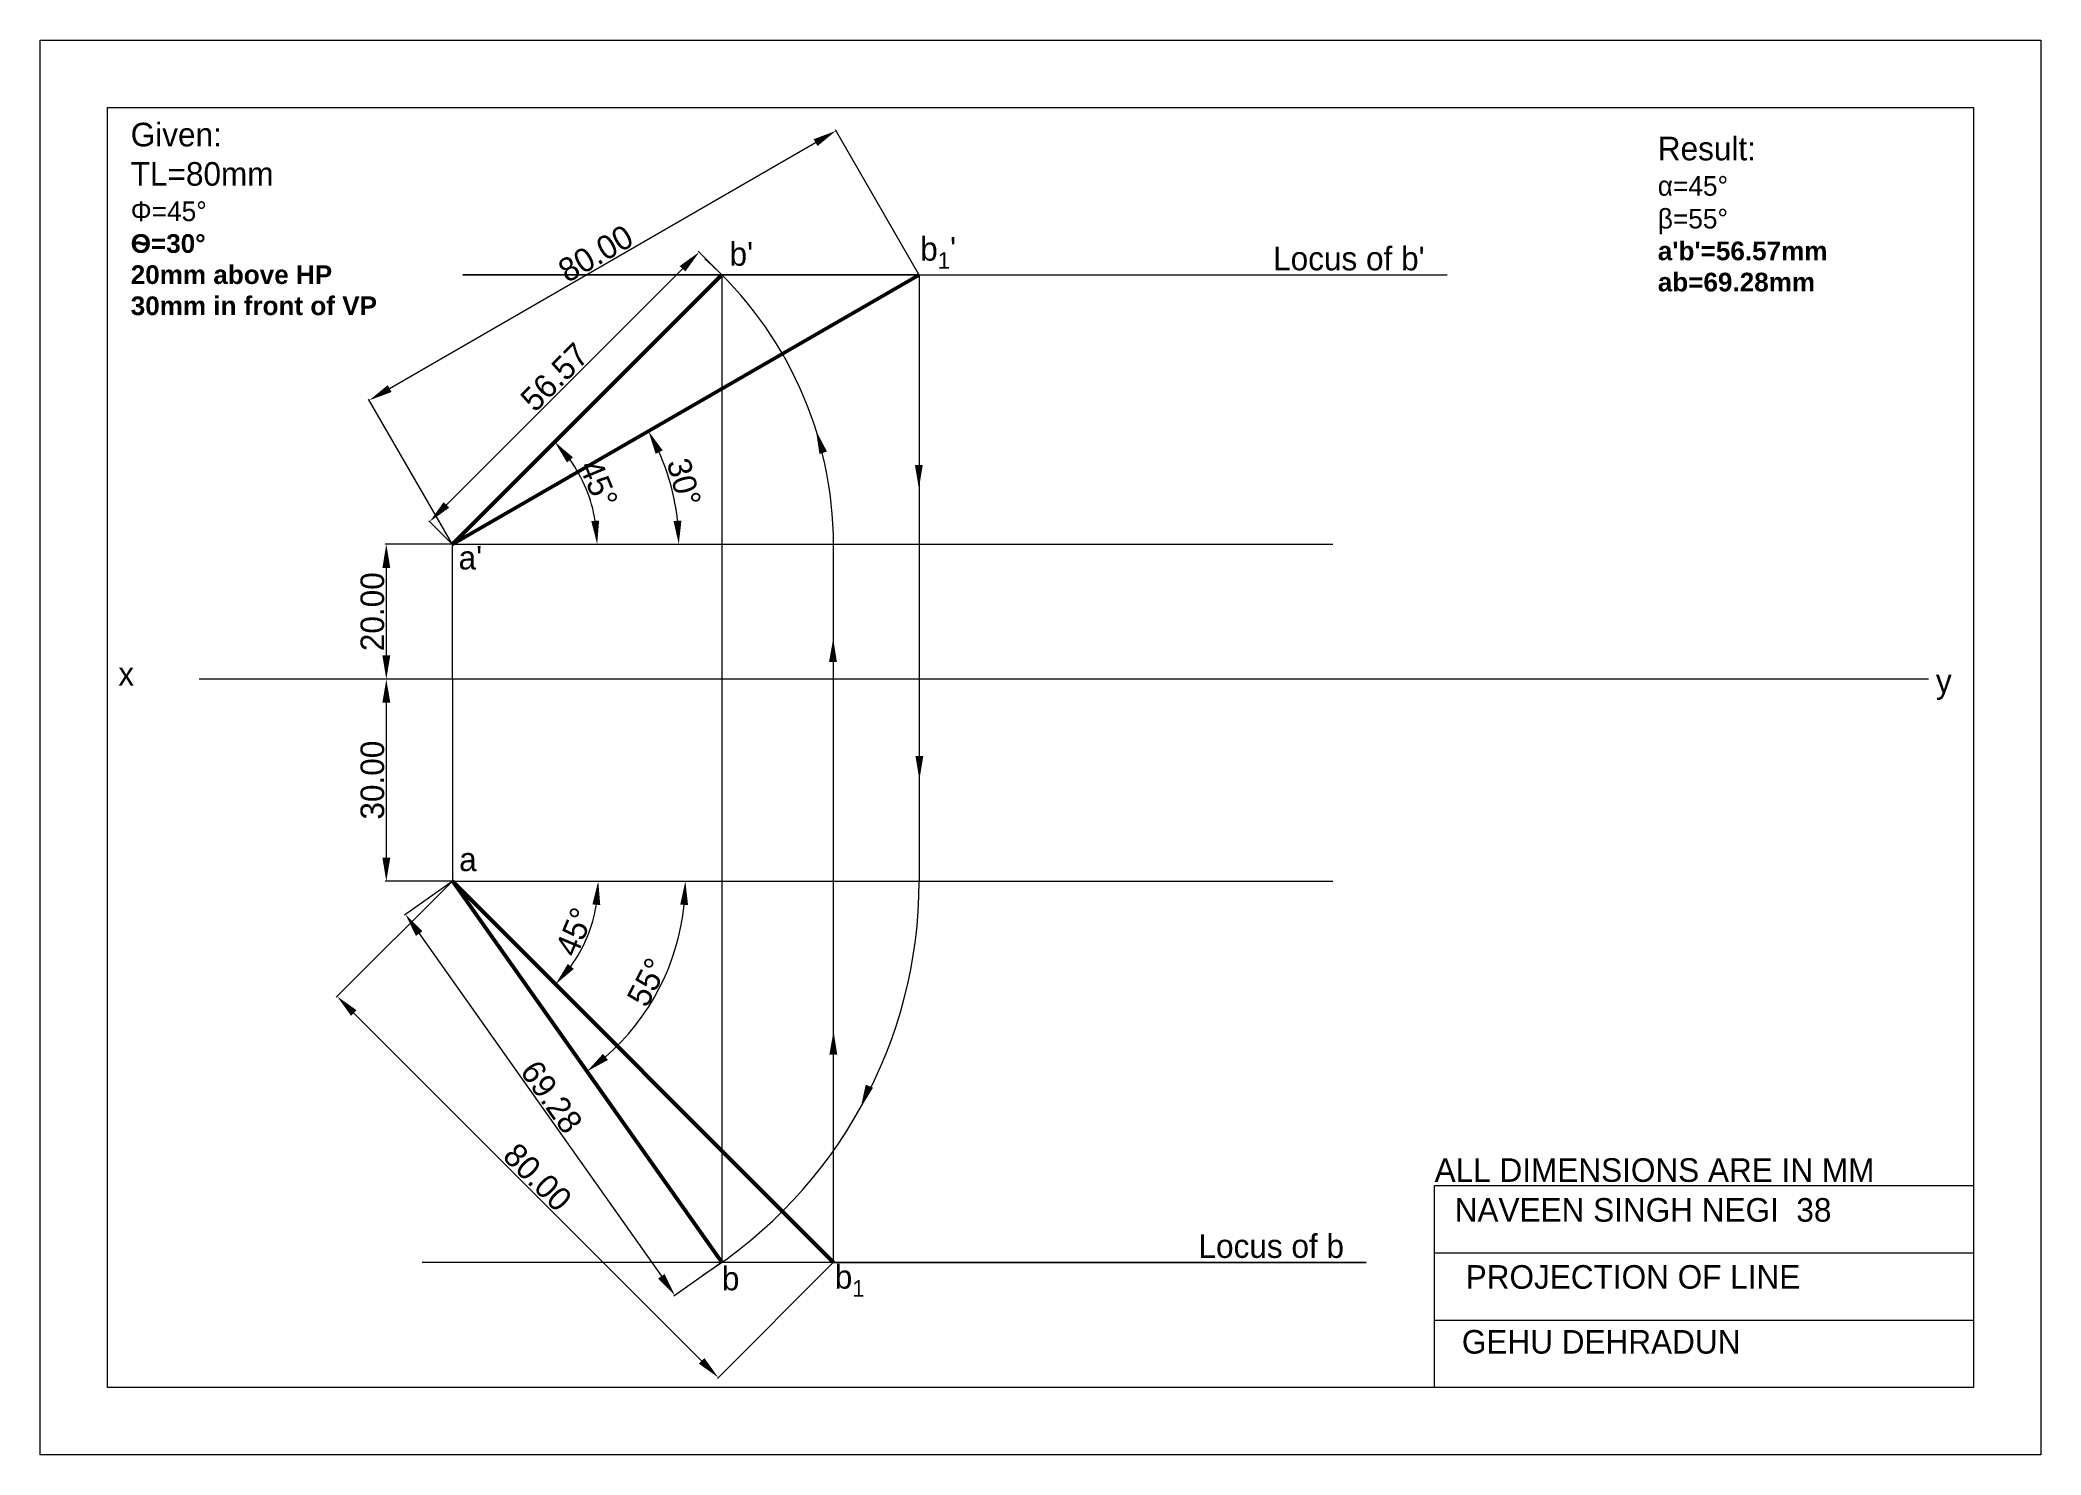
# Model space of a CAD drawing. Header units: millimetres. Extents: x 1525 to 5146, y 2068 to 2478.
# Drawn here: x 2737.3 to 3034.3, y 2267.2 to 2477.2 of the extents above; entities that cross this region are included whole.
import ezdxf

# ---------------------------------------------------------------- set-up
doc = ezdxf.new("R2010")
doc.units = ezdxf.units.MM
for name, color, linetype, lineweight in [('CL', 250, 'Continuous', 35), ('CL PRINT', 250, 'Continuous', 53), ('DRAW', 7, 'Continuous', 9), ('ML', 250, 'Continuous', 13)]:
    doc.layers.add(name, color=color, linetype=linetype, lineweight=lineweight)
doc.styles.get("Standard").update_dxf_attribs({"font": 'comicbd.ttf', "height": 3.5})
doc.dimstyles.get("Standard").update_dxf_attribs({"dimtxt": 3.5, "dimasz": 3.5, "dimexe": 0.18, "dimexo": 0.0625, "dimgap": 0.09, "dimtad": 1, "dimtoh": 1, "dimzin": 0, "dimdsep": 46, "dimtxsty": 'Standard', "dimcen": 0.09, "dimclrd": 1, "dimclre": 1, "dimclrt": 7, "dimadec": 0, "dimazin": 0, "dimtfac": 1, "dimtofl": 0, "dimtmove": 0, "dimatfit": 3, "dimfxl": 1, "dimtolj": 1, "dimtzin": 0, "dimlwd": 13, "dimlwe": 13, "dimarcsym": 0})

msp = doc.modelspace()

# ---------------------------------------------------------------- texts
at = {"char_height": 3.5, "attachment_point": 1}
for s, width, heights, insert in [('{\\C256;\\c0;ALL DIMENSIONS ARE IN MM}', 90.04426, [9.268], (2944.293, 2311.28)), (' NAVEEN SINGH NEGI  38', 78.38557, [8.667], (2945.971, 2305.365)), ('PROJECTION OF LINE', 78.38557, [8.667], (2948.904, 2295.419)), ('GEHU DEHRADUN', 78.38557, [8.667], (2948.333, 2285.788))]:
    msp.add_mtext_dynamic_manual_height_columns(s, width=width, gutter_width=17.5, heights=heights, dxfattribs=dict(at, insert=insert))
at = {"layer": 'CL', "char_height": 3.5, "attachment_point": 1}
for s, width, heights, insert in [('Given:\\PTL=80mm\\P{\\Fgreekc|c0;\\H0.83333x;Φ=45%%D\\P\\fArial|b1|i0|c204|p34;\\H0.95x;Ѳ\\fArial|b1|i0|c0|p34;=30%%D\\P20mm above HP\\P30mm in front of VP}', 55.84726, [30.681], (2750.754, 2464.96)), ("Result:\\P{\\Fgreekc|c0;\\H0.83333x;a=45%%D\\Pb=55%%D\\P\\fArial|b1|i0|c0|p34;\\H0.95x;a'b'=56.57mm\\Pab=69.28mm}", 41.73534, [0], (2977.416, 2462.886)), ("b'", 19.27093, [0], (2839.638, 2447.252)), ("\\A1;b{\\H0.7x;\\S^ 1;}'", 19.27093, [0], (2867.941, 2447.998)), ("\\A1;Locus of b'", 58.03959, [0], (2920.321, 2446.564)), ("a'", 19.27093, [0], (2799.422, 2402.163)), ('a', 19.27093, [0], (2799.504, 2357.394)), ('\\A1;Locus of b', 58.03959, [0], (2909.245, 2299.995)), ('\\A1;b', 19.27093, [0], (2838.501, 2295.187)), ('\\A1;b{\\H0.7x;\\S^ 1;}', 19.27093, [0], (2855.254, 2295.432))]:
    msp.add_mtext_dynamic_manual_height_columns(s, width=width, gutter_width=17.5, heights=heights, dxfattribs=dict(at, insert=insert))
at = {"layer": 'DRAW', "char_height": 3.5, "attachment_point": 1}
for s, insert in [('x', (2748.916, 2384.924)), ('y', (3018.696, 2383.851))]:
    msp.add_mtext_dynamic_manual_height_columns(s, width=8.02401, gutter_width=17.5, heights=[0], dxfattribs=dict(at, insert=insert))

# ---------------------------------------------------------------- blocks, each defined once
blk = doc.blocks.new('*D27')
at = {"layer": 'Defpoints', "color": 0, "transparency": 16777216}
for p in [(2835.13, 2445.76), (2838.5, 2442.4), (2798.5, 2402.4)]:
    blk.add_point(p, dxfattribs=at)
at = {"layer": 'ML', "color": 1, "linetype": 'Continuous', "lineweight": 13, "transparency": 16777216}
for p, q in [((2838.45, 2442.44), (2835, 2445.89)), ((2797.61, 2408.24), (2832.66, 2443.29)), ((2798.45, 2402.44), (2795, 2405.89))]:
    blk.add_line(p, q, dxfattribs=at)
at = {"layer": 'ML', "color": 1, "transparency": 16777216}
for points in [[(2832.24, 2443.7), (2833.07, 2442.88), (2835.13, 2445.76)], [(2797.19, 2408.65), (2798.02, 2407.83), (2795.13, 2405.76)]]:
    blk.add_solid(points, dxfattribs=at)
at = {"layer": 'ML', "color": 7, "transparency": 16777216, "insert": (2813.68, 2427.22), "char_height": 3.5, "attachment_point": 5, "rotation": 45}
blk.add_mtext('\\A1;56.57', dxfattribs=at)
blk = doc.blocks.new('*D28')
at = {"layer": 'Defpoints', "color": 0, "transparency": 16777216}
for p in [(2855.44, 2463.77), (2867.78, 2442.4), (2798.5, 2402.4)]:
    blk.add_point(p, dxfattribs=at)
at = {"layer": 'ML', "color": 1, "linetype": 'Continuous', "lineweight": 13, "transparency": 16777216}
for p, q in [((2867.75, 2442.45), (2855.35, 2463.93)), ((2789.19, 2425.52), (2852.41, 2462.02)), ((2798.46, 2402.45), (2786.07, 2423.93))]:
    blk.add_line(p, q, dxfattribs=at)
at = {"layer": 'ML', "color": 1, "transparency": 16777216}
for points in [[(2852.12, 2462.52), (2852.7, 2461.51), (2855.44, 2463.77)], [(2788.9, 2426.02), (2789.48, 2425.01), (2786.16, 2423.77)]]:
    blk.add_solid(points, dxfattribs=at)
at = {"layer": 'ML', "color": 7, "transparency": 16777216, "insert": (2819.77, 2445.55), "char_height": 3.5, "attachment_point": 5, "rotation": 30}
blk.add_mtext('\\A1;80.00', dxfattribs=at)
blk = doc.blocks.new('*D29')
at = {"layer": 'Defpoints', "color": 0, "transparency": 16777216}
for p in [(2798.5, 2402.4), (2788.69, 2382.4), (2798.5, 2382.4)]:
    blk.add_point(p, dxfattribs=at)
at = {"layer": 'ML', "color": 1, "linetype": 'Continuous', "lineweight": 13, "transparency": 16777216}
for p, q in [((2798.43, 2402.4), (2788.51, 2402.4)), ((2788.69, 2398.9), (2788.69, 2385.9)), ((2798.43, 2382.4), (2788.51, 2382.4))]:
    blk.add_line(p, q, dxfattribs=at)
at = {"layer": 'ML', "color": 1, "transparency": 16777216}
for points in [[(2788.11, 2398.9), (2789.28, 2398.9), (2788.69, 2402.4)], [(2788.11, 2385.9), (2789.28, 2385.9), (2788.69, 2382.4)]]:
    blk.add_solid(points, dxfattribs=at)
at = {"layer": 'ML', "color": 7, "transparency": 16777216, "insert": (2786.64, 2392.4), "char_height": 3.5, "attachment_point": 5, "rotation": 90}
blk.add_mtext('\\A1;20.00', dxfattribs=at)
blk = doc.blocks.new('*D30')
at = {"layer": 'Defpoints', "color": 0, "transparency": 16777216}
for p in [(2798.5, 2382.4), (2788.69, 2352.4), (2798.5, 2352.4)]:
    blk.add_point(p, dxfattribs=at)
at = {"layer": 'ML', "color": 1, "linetype": 'Continuous', "lineweight": 13, "transparency": 16777216}
for p, q in [((2798.43, 2382.4), (2788.51, 2382.4)), ((2788.69, 2378.9), (2788.69, 2355.9)), ((2798.43, 2352.4), (2788.51, 2352.4))]:
    blk.add_line(p, q, dxfattribs=at)
at = {"layer": 'ML', "color": 1, "transparency": 16777216}
for points in [[(2788.11, 2378.9), (2789.28, 2378.9), (2788.69, 2382.4)], [(2788.11, 2355.9), (2789.28, 2355.9), (2788.69, 2352.4)]]:
    blk.add_solid(points, dxfattribs=at)
at = {"layer": 'ML', "color": 7, "transparency": 16777216, "insert": (2786.64, 2367.4), "char_height": 3.5, "attachment_point": 5, "rotation": 90}
blk.add_mtext('\\A1;30.00', dxfattribs=at)
blk = doc.blocks.new('*D31')
at = {"layer": 'Defpoints', "color": 0, "transparency": 16777216}
for p in [(2798.5, 2352.4), (2838.5, 2295.83), (2831.54, 2290.91)]:
    blk.add_point(p, dxfattribs=at)
at = {"layer": 'ML', "color": 1, "linetype": 'Continuous', "lineweight": 13, "transparency": 16777216}
for p, q in [((2798.45, 2352.36), (2791.39, 2347.37)), ((2793.56, 2344.62), (2829.52, 2293.77)), ((2838.45, 2295.79), (2831.39, 2290.81))]:
    blk.add_line(p, q, dxfattribs=at)
at = {"layer": 'ML', "color": 1, "transparency": 16777216}
for points in [[(2794.04, 2344.96), (2793.08, 2344.28), (2791.54, 2347.48)], [(2829.99, 2294.1), (2829.04, 2293.43), (2831.54, 2290.91)]]:
    blk.add_solid(points, dxfattribs=at)
at = {"layer": 'ML', "color": 7, "transparency": 16777216, "insert": (2813.22, 2320.38), "char_height": 3.5, "attachment_point": 5, "rotation": 305.2644}
blk.add_mtext('\\A1;69.28', dxfattribs=at)
blk = doc.blocks.new('*D32')
at = {"layer": 'Defpoints', "color": 0, "transparency": 16777216}
for p in [(2798.5, 2352.4), (2855.06, 2295.83), (2837.97, 2278.74)]:
    blk.add_point(p, dxfattribs=at)
at = {"layer": 'ML', "color": 1, "linetype": 'Continuous', "lineweight": 13, "transparency": 16777216}
for p, q in [((2798.45, 2352.35), (2781.27, 2335.18)), ((2783.88, 2332.83), (2835.49, 2281.21)), ((2855.02, 2295.79), (2837.84, 2278.61))]:
    blk.add_line(p, q, dxfattribs=at)
at = {"layer": 'ML', "color": 1, "transparency": 16777216}
for points in [[(2784.29, 2333.24), (2783.46, 2332.42), (2781.4, 2335.3)], [(2835.91, 2281.62), (2835.08, 2280.8), (2837.97, 2278.74)]]:
    blk.add_solid(points, dxfattribs=at)
at = {"layer": 'ML', "color": 7, "transparency": 16777216, "insert": (2811.14, 2308.47), "char_height": 3.5, "attachment_point": 5, "rotation": 315}
blk.add_mtext('\\A1;80.00', dxfattribs=at)
blk = doc.blocks.new('*D33')
at = {"layer": 'Defpoints', "color": 0, "transparency": 16777216}
for p in [(2867.78, 2442.4), (2831.59, 2408.23), (2798.5, 2402.4), (2798.5, 2402.4), (2929.16, 2402.4)]:
    blk.add_point(p, dxfattribs=at)
at = {"layer": 'ML', "color": 1, "linetype": 'Continuous', "lineweight": 13, "transparency": 16777216}
blk.add_arc((2798.5, 2402.4), 33.6, 5.9705, 24.0295, dxfattribs=at)
at = {"layer": 'ML', "color": 1, "transparency": 16777216}
for points in [[(2828.67, 2415.82), (2829.71, 2416.35), (2827.6, 2419.2)], [(2832.5, 2405.92), (2831.33, 2405.86), (2832.1, 2402.4)]]:
    blk.add_solid(points, dxfattribs=at)
at = {"layer": 'ML', "color": 7, "transparency": 16777216, "insert": (2832.87, 2411.61), "char_height": 3.5, "attachment_point": 5, "rotation": 285}
blk.add_mtext('\\A1;30°', dxfattribs=at)
blk = doc.blocks.new('*D34')
at = {"layer": 'Defpoints', "color": 0, "transparency": 16777216}
for p in [(2838.5, 2442.4), (2819.26, 2407.96), (2798.5, 2402.4), (2798.5, 2402.4), (2929.16, 2402.4)]:
    blk.add_point(p, dxfattribs=at)
at = {"layer": 'ML', "color": 1, "linetype": 'Continuous', "lineweight": 13, "transparency": 16777216}
blk.add_arc((2798.5, 2402.4), 21.49, 9.3414, 35.6586, dxfattribs=at)
at = {"layer": 'ML', "color": 1, "transparency": 16777216}
for points in [[(2815.51, 2414.55), (2816.4, 2415.3), (2813.69, 2417.6)], [(2820.28, 2405.93), (2819.12, 2405.84), (2819.99, 2402.4)]]:
    blk.add_solid(points, dxfattribs=at)
at = {"layer": 'ML', "color": 7, "transparency": 16777216, "insert": (2820.21, 2411.39), "char_height": 3.5, "attachment_point": 5, "rotation": 292.5}
blk.add_mtext('\\A1;45°', dxfattribs=at)
blk = doc.blocks.new('*D35')
at = {"layer": 'Defpoints', "color": 0, "transparency": 16777216}
for p in [(2798.5, 2352.4), (2798.5, 2352.4), (2929.16, 2352.4), (2817.25, 2341.57), (2855.06, 2295.83)]:
    blk.add_point(p, dxfattribs=at)
at = {"layer": 'ML', "color": 1, "linetype": 'Continuous', "lineweight": 13, "transparency": 16777216}
blk.add_arc((2798.5, 2352.4), 21.65, 324.2724, 350.7276, dxfattribs=at)
at = {"layer": 'ML', "color": 1, "transparency": 16777216}
for points in [[(2819.28, 2348.96), (2820.45, 2348.86), (2820.15, 2352.4)], [(2816.52, 2339.38), (2815.63, 2340.13), (2813.81, 2337.09)]]:
    blk.add_solid(points, dxfattribs=at)
at = {"layer": 'ML', "color": 7, "transparency": 16777216, "insert": (2816.64, 2344.88), "char_height": 3.5, "attachment_point": 5, "rotation": 67.5}
blk.add_mtext('\\A1;45°', dxfattribs=at)
blk = doc.blocks.new('*D36')
at = {"layer": 'Defpoints', "color": 0, "transparency": 16777216}
for p in [(2798.5, 2352.4), (2798.5, 2352.4), (2929.16, 2352.4), (2826.3, 2331.83), (2838.5, 2295.83)]:
    blk.add_point(p, dxfattribs=at)
at = {"layer": 'ML', "color": 1, "linetype": 'Continuous', "lineweight": 13, "transparency": 16777216}
blk.add_arc((2798.5, 2352.4), 34.58, 311.0655, 354.1989, dxfattribs=at)
at = {"layer": 'ML', "color": 1, "transparency": 16777216}
for points in [[(2832.32, 2348.93), (2833.48, 2348.87), (2833.08, 2352.4)], [(2821.58, 2325.87), (2820.85, 2326.78), (2818.46, 2324.16)]]:
    blk.add_solid(points, dxfattribs=at)
at = {"layer": 'ML', "color": 7, "transparency": 16777216, "insert": (2827.45, 2337.41), "char_height": 3.5, "attachment_point": 5, "rotation": 62.6322}
blk.add_mtext('\\A1;55°', dxfattribs=at)

# ---------------------------------------------------------------- dimensions: what is measured, and where the dimension line sits
at = {"layer": 'ML'}
for p1, p2, distance, picture, middle in [((2798.496, 2402.398), (2867.778, 2442.398), 24.677, '*D28', (2819.771, 2445.549)), ((2798.496, 2402.398), (2838.496, 2442.398), 4.76, '*D27', (2813.677, 2427.218)), ((2798.496, 2402.398), (2798.496, 2382.398), -9.803, '*D29', (2786.639, 2392.398)), ((2798.496, 2352.398), (2855.065, 2295.83), -24.176, '*D32', (2811.138, 2308.472)), ((2798.496, 2352.398), (2838.496, 2295.83), -8.521, '*D31', (2813.217, 2320.381))]:
    dim = msp.add_aligned_dim(p1=p1, p2=p2, distance=distance, dimstyle='Standard', dxfattribs=at)
    dim.commit()
    dim.dimension.update_dxf_attribs({"geometry": picture, "text_midpoint": middle})
for base, line1, line2, picture, middle in [((2831.589, 2408.234), ((2798.496, 2402.398), (2929.16, 2402.398)), ((2798.496, 2402.398), (2867.778, 2442.398)), '*D33', (2832.872, 2411.609)), ((2819.255, 2407.961), ((2798.496, 2402.398), (2929.16, 2402.398)), ((2798.496, 2402.398), (2838.496, 2442.398)), '*D34', (2820.21, 2411.393)), ((2817.246, 2341.573), ((2798.496, 2352.398), (2929.16, 2352.398)), ((2798.496, 2352.398), (2855.065, 2295.83)), '*D35', (2816.64, 2344.883)), ((2826.3, 2331.832), ((2798.496, 2352.398), (2929.16, 2352.398)), ((2798.496, 2352.398), (2838.496, 2295.83)), '*D36', (2827.446, 2337.413))]:
    dim = msp.add_angular_dim_2l(base=base, line1=line1, line2=line2, dimstyle='Standard', dxfattribs=at)
    dim.commit()
    dim.dimension.update_dxf_attribs({"geometry": picture, "text_midpoint": middle})
dim = msp.add_linear_dim(base=(2788.693, 2352.398), p1=(2798.496, 2382.398), p2=(2798.496, 2352.398), angle=90, dimstyle='Standard', override={"dimtmove": 1}, dxfattribs=at)
dim.commit()
dim.dimension.update_dxf_attribs({"geometry": '*D30', "text_midpoint": (2786.639, 2367.398)})

# ---------------------------------------------------------------- linework, layer by layer
at = {"layer": 'CL', "color": 1}
for points in [[(2852.989, 2415.803), (2854.098, 2416.165), (2852.457, 2419.311)], [(2868.321, 2414.172), (2867.155, 2414.172), (2867.738, 2410.672)], [(2854.405, 2384.931), (2855.572, 2384.919), (2855.025, 2388.425)], [(2868.399, 2370.985), (2867.232, 2370.985), (2867.816, 2367.485)], [(2854.459, 2326.675), (2855.625, 2326.663), (2855.079, 2330.169)], [(2860.931, 2321.757), (2859.848, 2322.191), (2859.089, 2318.724)]]:
    msp.add_solid(points, dxfattribs=at)
at = {"layer": 'CL PRINT'}
for p, q in [((2798.496, 2402.398), (2867.778, 2442.398)), ((2798.496, 2402.398), (2838.496, 2442.398)), ((2798.496, 2352.398), (2855.065, 2295.83)), ((2798.496, 2352.398), (2838.496, 2295.83))]:
    msp.add_line(p, q, dxfattribs=at)
at = {"layer": 'DRAW'}
for p, q in [((3017.58, 2382.398), (2760.901, 2382.398)), ((2944.293, 2307.245), (3024.293, 2307.245)), ((2944.293, 2277.245), (2944.293, 2307.245)), ((3024.293, 2307.245), (3024.293, 2277.245)), ((2944.293, 2297.245), (3024.293, 2297.245)), ((2944.293, 2287.245), (3024.293, 2287.245)), ((3024.293, 2277.245), (2944.293, 2277.245))]:
    msp.add_line(p, q, dxfattribs=at)
for points in [[(2737.293, 2477.245), (3034.293, 2477.245), (3034.293, 2267.245), (2737.293, 2267.245)], [(2747.293, 2467.245), (3024.293, 2467.245), (3024.293, 2277.245), (2747.293, 2277.245)]]:
    msp.add_lwpolyline(points, close=True, dxfattribs=at)
at = {"layer": 'ML'}
for p, q in [((2867.778, 2442.398), (2800.04, 2442.398)), ((2800.04, 2442.398), (2946.141, 2442.398)), ((2838.496, 2442.398), (2838.496, 2295.83)), ((2867.778, 2442.398), (2867.778, 2352.398)), ((2798.496, 2382.398), (2798.496, 2402.398)), ((2798.496, 2402.398), (2929.16, 2402.398)), ((2855.065, 2295.83), (2855.065, 2402.398)), ((2798.496, 2382.398), (2798.496, 2352.398)), ((2798.496, 2352.398), (2929.16, 2352.398)), ((2934.109, 2295.83), (2794.024, 2295.83)), ((2855.065, 2295.83), (2934.109, 2295.83))]:
    msp.add_line(p, q, dxfattribs=at)
for centre, radius, start, end in [((2798.496, 2402.398), 56.569, 0, 48.48062), ((2798.496, 2352.398), 69.282, 302.43747, 360)]:
    msp.add_arc(centre, radius, start, end, dxfattribs=at)

msp.set_redraw_order([(e.dxf.handle, doc.entitydb.next_handle()) for e in msp.query("TEXT MTEXT ATTDEF DIMENSION ARC_DIMENSION")])  # texts and dimensions are drawn at this point

doc.saveas('drawing.dxf')
